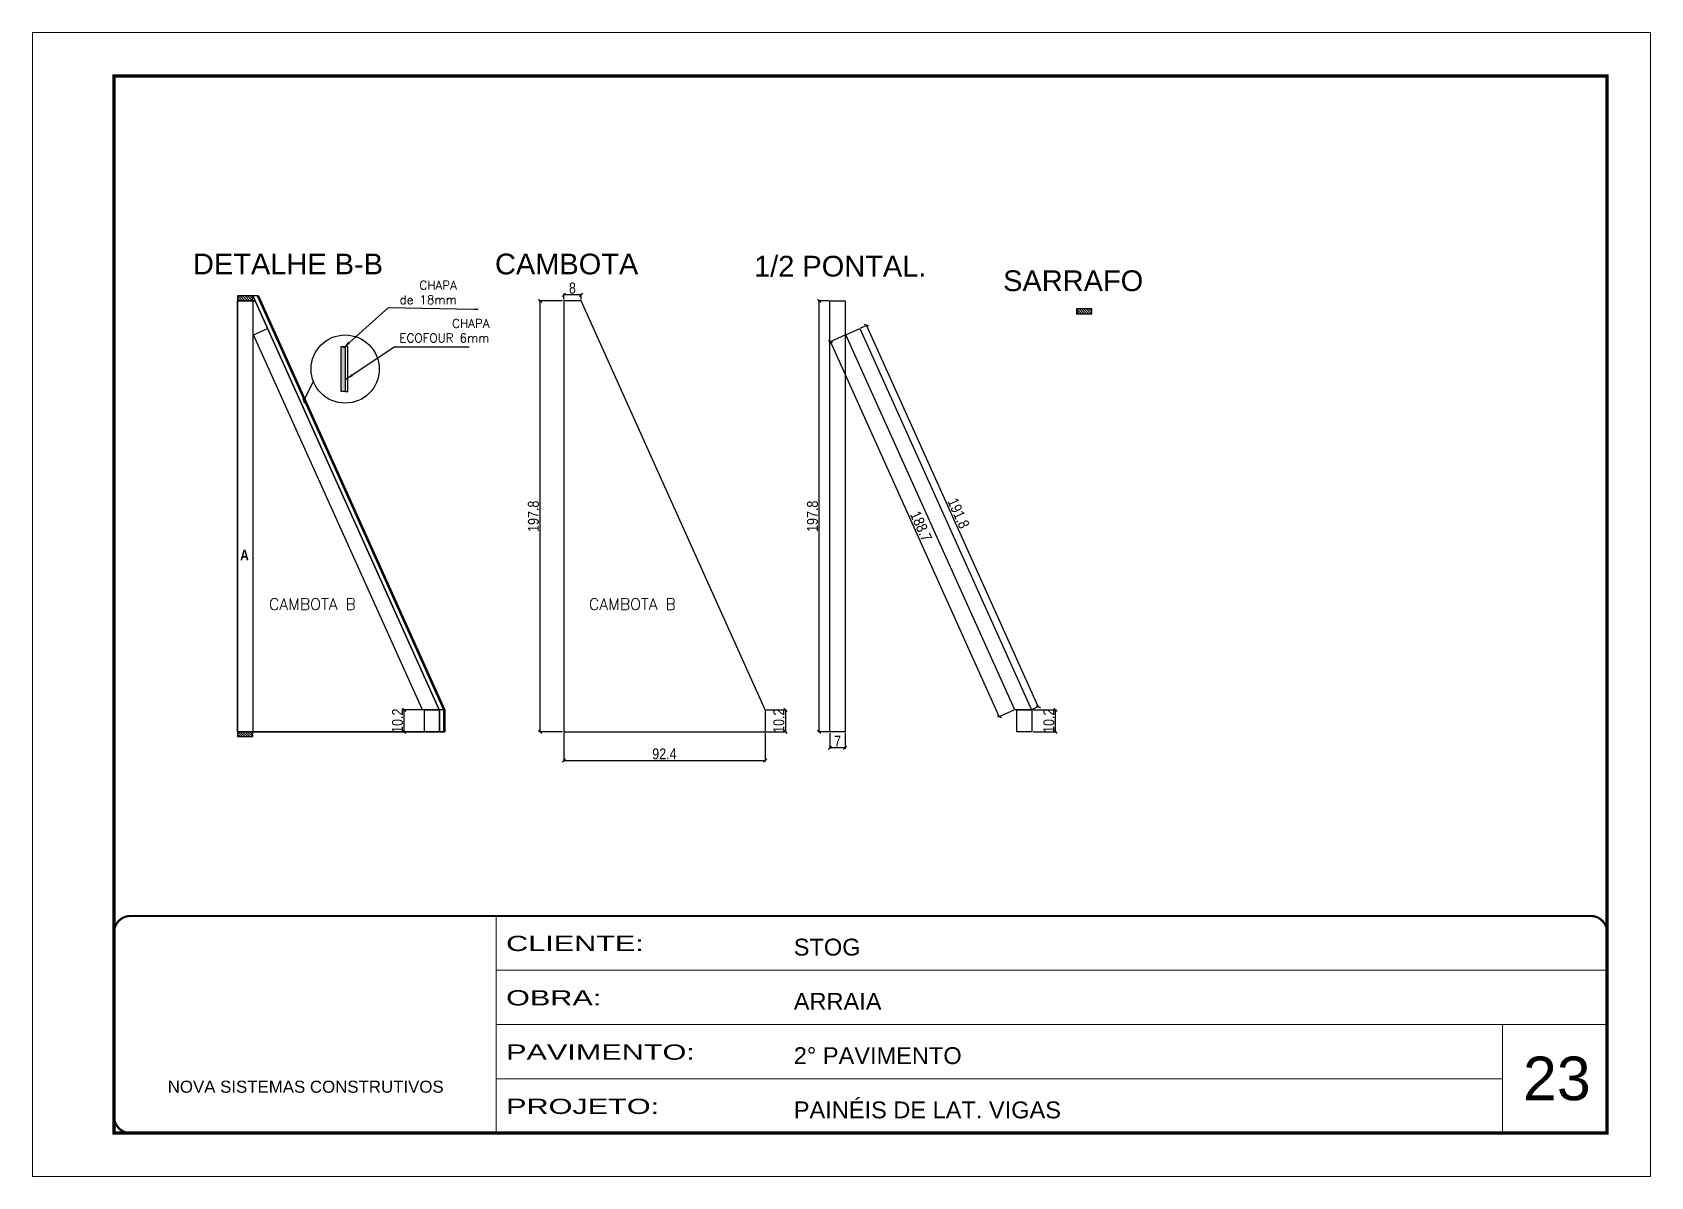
# Model space of a CAD drawing. Extents: x -3394 to 16474, y -5031 to 14397.
# Drawn here: x 7442 to 8927, y 7604 to 8654 of the extents above; entities that cross this region are included whole.
import ezdxf

# ---------------------------------------------------------------- set-up
doc = ezdxf.new("R2010")
doc.units = 0
doc.linetypes.add('CONTINUO', pattern=[0])
doc.linetypes.add('DASHED', pattern=[0.75, 0.5, -0.25])
doc.layers.get('0').update_dxf_attribs({"linetype": 'CONTINUOUS'})
doc.layers.get('Defpoints').update_dxf_attribs({"linetype": 'CONTINUOUS'})
for name, color, linetype, lineweight in [('CARIMBO', 255, 'CONTINUOUS', 9), ('CONCRETO', 251, 'CONTINUOUS', 25), ('Folhas', 255, 'CONTINUOUS', 9), ('Hachura', 251, 'CONTINUOUS', 9), ('SARRAFO DE PRESSAO', 251, 'DASHED', 9)]:
    doc.layers.add(name, color=color, linetype=linetype, lineweight=lineweight)
for name, color, linetype in [('COTA', 241, 'CONTINUOUS'), ('detalhes', 4, 'CONTINUOUS'), ('NOMENCLATURA', 7, 'CONTINUOUS'), ('Painéis', 200, 'CONTINUOUS'), ('SARR_2.2x7', 40, 'CONTINUOUS'), ('SARR_3.5x7', 81, 'CONTINUOUS')]:
    doc.layers.add(name, color=color, linetype=linetype)
doc.styles.add('ARIAL', font='arial.ttf')
doc.styles.add('COTA TECNICA', font='techl___.ttf', dxfattribs={"height": 10})
doc.styles.add('COTA TECNICA 2X', font='techl___.ttf', dxfattribs={"height": 10})
doc.styles.add('ROMANS', font='romans.shx')
doc.styles.add('TECNICA', font='techb___.ttf', dxfattribs={"height": 10})
doc.styles.add('Tecnologia', font='')
doc.styles.get('Tecnologia').set_extended_font_data('Forgotten Futurist')
doc.dimstyles.new('PAINEL', dxfattribs={"dimtxt": 10, "dimasz": 3, "dimexe": 3, "dimexo": 3, "dimgap": 3, "dimtad": 1, "dimdec": 1, "dimzin": 12, "dimdsep": 46, "dimtxsty": 'COTA TECNICA', "dimblk1": 'OBLIQUE', "dimblk2": 'OBLIQUE', "dimsah": 1, "dimcen": 0.9, "dimclrd": 4, "dimclre": 4, "dimclrt": 240, "dimadec": 1, "dimazin": 3, "dimtfac": 1, "dimtdec": 1, "dimtmove": 0, "dimatfit": 3, "dimfxl": 1, "dimtolj": 1, "dimtzin": 12, "dimarcsym": 0})
doc.dimstyles.new('SECAO', dxfattribs={"dimscale": 0.333333, "dimtxt": 5, "dimasz": 9, "dimexe": 3, "dimexo": 3, "dimgap": 3, "dimtad": 1, "dimdec": 1, "dimlfac": 0.5, "dimzin": 12, "dimdsep": 46, "dimtxsty": 'COTA TECNICA 2X', "dimblk1": 'OBLIQUE', "dimblk2": 'OBLIQUE', "dimsah": 1, "dimcen": 0.9, "dimclrd": 4, "dimclre": 4, "dimclrt": 240, "dimadec": 1, "dimazin": 3, "dimtfac": 1, "dimtdec": 1, "dimtmove": 0, "dimatfit": 3, "dimfxl": 1, "dimtolj": 1, "dimtzin": 12, "dimarcsym": 0})

msp = doc.modelspace()

# ---------------------------------------------------------------- texts
at = {"color": 240, "char_height": 8, "attachment_point": 9, "style": 'ROMANS'}
for s, insert in [('\\A1;CHAPA \\Pde 18mm', (7831.69, 8404.32)), ('\\A1;CHAPA \\PECOFOUR 6mm', (7861.68, 8369.23))]:
    msp.add_mtext(s, dxfattribs=dict(at, insert=insert))
at = {"layer": 'CARIMBO', "style": 'ARIAL'}
msp.add_text('23', height=40, dxfattribs=at).set_placement((8810.07, 7673.82))
at = {"layer": 'detalhes', "style": 'TECNICA'}
msp.add_text('A', height=9.6, dxfattribs=at).set_placement((7632.9, 8169.28))
at = {"layer": 'NOMENCLATURA', "linetype": 'Continuous', "style": 'ARIAL'}
for s, height, p in [('DETALHE B-B', 19.0408, (7589.6, 8431.6)), ('CAMBOTA', 19.041, (7866.73, 8431.6)), ('1/2 PONTAL.', 19.0408, (8104.46, 8429.6)), ('SARRAFO', 19.041, (8333.02, 8416.27))]:
    msp.add_text(s, height=height, dxfattribs=at).set_placement(p)
at = {"layer": 'Painéis', "color": 7, "char_height": 10.5, "attachment_point": 5, "style": 'ROMANS'}
for insert in [(7699.18, 8128.99), (7992.81, 8128.99)]:
    msp.add_mtext('\\A1;CAMBOTA B', dxfattribs=dict(at, insert=insert))

# ---------------------------------------------------------------- blocks, each defined once
blk = doc.blocks.new('9999999999')
at = {"color": 30, "linetype": 'CONTINUO'}
for p, q in [((98564.6, 34230.2), (98564.6, 34429.4)), ((98564.6, 34379.6), (99584, 34379.6)), ((98564.6, 34329.8), (99488, 34329.8)), ((99584, 34329.8), (99488, 34329.8)), ((99488, 34329.8), (99488, 34230.2)), ((98564.6, 34280), (99488, 34280))]:
    blk.add_line(p, q, dxfattribs=at)
at = {"color": 30, "linetype": 'CONTINUO', "const_width": 2}
blk.add_lwpolyline([(99584, 34230.2), (99584, 34414.4, 0.414214), (99569, 34429.4), (98229, 34429.4, 0.414214), (98214, 34414.4), (98214, 34245.2, 0.414214), (98229, 34230.2), (99584, 34230.2)], format="xyb", dxfattribs=at)
at = {"layer": 'Folhas'}
blk.add_lwpolyline([(98139, 34190.2), (99624, 34190.2), (99624, 35240.2), (98139, 35240.2)], close=True, dxfattribs=at)
at = {"layer": 'Folhas', "color": 30, "const_width": 3}
blk.add_lwpolyline([(98214, 34230.2), (99584, 34230.2), (99584, 35200.2), (98214, 35200.2)], close=True, dxfattribs=at)
at = {"color": 7, "linetype": 'Continuous', "ltscale": 5, "style": 'ARIAL'}
for s, height, p in [('STOG', 15.48, (98837.7, 34393.1)), ('ARRAIA', 15.48, (98837.7, 34343.3)), ('2° PAVIMENTO', 15.483, (98837.7, 34293.5)), ('NOVA SISTEMAS CONSTRUTIVOS', 11.059, (98263.2, 34267.2)), ('PAINÉIS DE LAT. VIGAS', 15.483, (98837.7, 34243.7))]:
    blk.add_text(s, height=height, dxfattribs=at).set_placement(p)
at = {"layer": 'Folhas', "color": 7, "style": 'Tecnologia', "width": 1.5}
for s, p in [('CLIENTE:', (98573.7, 34397.2)), ('OBRA:', (98573.7, 34347.3)), ('PAVIMENTO:', (98573.7, 34297.5)), ('PROJETO:', (98573.7, 34247.7))]:
    blk.add_text(s, height=14, dxfattribs=at).set_placement(p)
blk = doc.blocks.new('_Oblique')
at = {"color": 0, "linetype": 'ByBlock', "lineweight": -2}
blk.add_line((-0.5, -0.5), (0.5, 0.5), dxfattribs=at)
blk = doc.blocks.new('*D1676')
at = {"layer": 'COTA', "color": 4, "lineweight": -2, "transparency": 16777216}
for p, q in [((7818.5, 8032.1), (7782.4, 8032.1)), ((7783.4, 8011.8), (7783.4, 8032.1)), ((7818.5, 8011.8), (7782.4, 8011.8))]:
    blk.add_line(p, q, dxfattribs=at)
at = {"layer": 'Defpoints', "color": 0, "transparency": 16777216}
for p in [(7783.4, 8032.1), (7819.5, 8032.1), (7819.5, 8011.8)]:
    blk.add_point(p, dxfattribs=at)
at = {"layer": 'COTA', "color": 4, "lineweight": -2, "transparency": 16777216, "xscale": 3, "yscale": 3, "zscale": 3}
for p, rotation in [((7783.4, 8032.1), 90), ((7783.4, 8011.8), 270)]:
    blk.add_blockref('_Oblique', p, dxfattribs=dict(at, rotation=rotation))
at = {"layer": 'COTA', "color": 240, "transparency": 16777216, "insert": (7777.3, 8022), "char_height": 10, "attachment_point": 5, "rotation": 90, "style": 'COTA TECNICA 2X'}
blk.add_mtext('\\A1;10.2', dxfattribs=at)
blk = doc.blocks.new('*D1677')
at = {"layer": 'COTA', "color": 4, "lineweight": -2, "transparency": 16777216}
for p, q in [((7929.8, 8010.8), (7929.8, 7984.5)), ((8114.7, 8010.8), (8114.7, 7984.5)), ((7929.8, 7985.5), (8114.7, 7985.5))]:
    blk.add_line(p, q, dxfattribs=at)
at = {"layer": 'Defpoints', "color": 0, "transparency": 16777216}
for p in [(7929.8, 8011.8), (8114.7, 8011.8), (8114.7, 7985.5)]:
    blk.add_point(p, dxfattribs=at)
at = {"layer": 'COTA', "color": 4, "lineweight": -2, "transparency": 16777216, "xscale": 3, "yscale": 3, "zscale": 3, "rotation": 180}
blk.add_blockref('_Oblique', (7929.8, 7985.5), dxfattribs=at)
at = {"layer": 'COTA', "color": 4, "lineweight": -2, "transparency": 16777216, "xscale": 3, "yscale": 3, "zscale": 3}
blk.add_blockref('_Oblique', (8114.7, 7985.5), dxfattribs=at)
at = {"layer": 'COTA', "color": 240, "transparency": 16777216, "insert": (8022.2, 7991.6), "char_height": 10, "attachment_point": 5, "style": 'COTA TECNICA 2X'}
blk.add_mtext('\\A1;92.4', dxfattribs=at)
blk = doc.blocks.new('*D1678')
at = {"layer": 'COTA', "color": 4, "lineweight": -2, "transparency": 16777216}
for p, q in [((7928.8, 8407.4), (7907.1, 8407.4)), ((7908.1, 8011.8), (7908.1, 8407.4)), ((7928.8, 8011.8), (7907.1, 8011.8))]:
    blk.add_line(p, q, dxfattribs=at)
at = {"layer": 'Defpoints', "color": 0, "transparency": 16777216}
for p in [(7908.1, 8407.4), (7929.8, 8407.4), (7929.8, 8011.8)]:
    blk.add_point(p, dxfattribs=at)
at = {"layer": 'COTA', "color": 4, "lineweight": -2, "transparency": 16777216, "xscale": 3, "yscale": 3, "zscale": 3}
for p, rotation in [((7908.1, 8407.4), 90), ((7908.1, 8011.8), 270)]:
    blk.add_blockref('_Oblique', p, dxfattribs=dict(at, rotation=rotation))
at = {"layer": 'COTA', "color": 240, "transparency": 16777216, "insert": (7902, 8209.6), "char_height": 10, "attachment_point": 5, "rotation": 90, "style": 'COTA TECNICA 2X'}
blk.add_mtext('\\A1;197.8', dxfattribs=at)
blk = doc.blocks.new('*D1679')
at = {"layer": 'COTA', "color": 4, "lineweight": -2, "transparency": 16777216}
for p, q in [((7929.8, 8408.4), (7929.8, 8413.9)), ((7945.8, 8412.9), (7929.8, 8412.9)), ((7945.8, 8408.4), (7945.8, 8413.9))]:
    blk.add_line(p, q, dxfattribs=at)
at = {"layer": 'Defpoints', "color": 0, "transparency": 16777216}
for p in [(7929.8, 8412.9), (7929.8, 8407.4), (7945.8, 8407.4)]:
    blk.add_point(p, dxfattribs=at)
at = {"layer": 'COTA', "color": 4, "lineweight": -2, "transparency": 16777216, "xscale": 3, "yscale": 3, "zscale": 3, "rotation": 180}
blk.add_blockref('_Oblique', (7929.8, 8412.9), dxfattribs=at)
at = {"layer": 'COTA', "color": 4, "lineweight": -2, "transparency": 16777216, "xscale": 3, "yscale": 3, "zscale": 3}
blk.add_blockref('_Oblique', (7945.8, 8412.9), dxfattribs=at)
at = {"layer": 'COTA', "color": 240, "transparency": 16777216, "insert": (7937.8, 8419), "char_height": 10, "attachment_point": 5, "style": 'COTA TECNICA 2X'}
blk.add_mtext('\\A1;8', dxfattribs=at)
blk = doc.blocks.new('*D1680')
at = {"layer": 'COTA', "color": 4, "lineweight": -2, "transparency": 16777216}
for p, q in [((8115.7, 8032.1), (8134.3, 8032.1)), ((8133.3, 8032.1), (8133.3, 8011.8)), ((8115.7, 8011.8), (8134.3, 8011.8))]:
    blk.add_line(p, q, dxfattribs=at)
at = {"layer": 'Defpoints', "color": 0, "transparency": 16777216}
for p in [(8114.7, 8032.1), (8114.7, 8011.8), (8133.3, 8011.8)]:
    blk.add_point(p, dxfattribs=at)
at = {"layer": 'COTA', "color": 4, "lineweight": -2, "transparency": 16777216, "xscale": 3, "yscale": 3, "zscale": 3}
for p, rotation in [((8133.3, 8032.1), 90), ((8133.3, 8011.8), 270)]:
    blk.add_blockref('_Oblique', p, dxfattribs=dict(at, rotation=rotation))
at = {"layer": 'COTA', "color": 240, "transparency": 16777216, "insert": (8127.2, 8022), "char_height": 10, "attachment_point": 5, "rotation": 90, "style": 'COTA TECNICA 2X'}
blk.add_mtext('\\A1;10.2', dxfattribs=at)
blk = doc.blocks.new('*D1681')
at = {"layer": 'COTA', "color": 4, "lineweight": -2, "transparency": 16777216}
for p, q in [((8173.1, 8407.4), (8163.2, 8407.4)), ((8164.2, 8011.8), (8164.2, 8407.4)), ((8173.1, 8011.8), (8163.2, 8011.8))]:
    blk.add_line(p, q, dxfattribs=at)
at = {"layer": 'Defpoints', "color": 0, "transparency": 16777216}
for p in [(8164.2, 8407.4), (8174.1, 8407.4), (8174.1, 8011.8)]:
    blk.add_point(p, dxfattribs=at)
at = {"layer": 'COTA', "color": 4, "lineweight": -2, "transparency": 16777216, "xscale": 3, "yscale": 3, "zscale": 3}
for p, rotation in [((8164.2, 8407.4), 90), ((8164.2, 8011.8), 270)]:
    blk.add_blockref('_Oblique', p, dxfattribs=dict(at, rotation=rotation))
at = {"layer": 'COTA', "color": 240, "transparency": 16777216, "insert": (8158.1, 8209.6), "char_height": 10, "attachment_point": 5, "rotation": 90, "style": 'COTA TECNICA 2X'}
blk.add_mtext('\\A1;197.8', dxfattribs=at)
blk = doc.blocks.new('*D1682')
at = {"layer": 'COTA', "color": 4, "lineweight": -2, "transparency": 16777216}
for p, q in [((8174.1, 8010.8), (8174.1, 7996.1)), ((8188.1, 8010.8), (8188.1, 7996.1)), ((8188.1, 7997.1), (8174.1, 7997.1))]:
    blk.add_line(p, q, dxfattribs=at)
at = {"layer": 'Defpoints', "color": 0, "transparency": 16777216}
for p in [(8174.1, 8011.8), (8188.1, 8011.8), (8174.1, 7997.1)]:
    blk.add_point(p, dxfattribs=at)
at = {"layer": 'COTA', "color": 4, "lineweight": -2, "transparency": 16777216, "xscale": 3, "yscale": 3, "zscale": 3, "rotation": 180}
blk.add_blockref('_Oblique', (8174.1, 7997.1), dxfattribs=at)
at = {"layer": 'COTA', "color": 4, "lineweight": -2, "transparency": 16777216, "xscale": 3, "yscale": 3, "zscale": 3}
blk.add_blockref('_Oblique', (8188.1, 7997.1), dxfattribs=at)
at = {"layer": 'COTA', "color": 240, "transparency": 16777216, "insert": (8181.1, 8003.2), "char_height": 10, "attachment_point": 5, "style": 'COTA TECNICA 2X'}
blk.add_mtext('\\A1;7', dxfattribs=at)
blk = doc.blocks.new('*D1683')
at = {"layer": 'COTA', "color": 4, "lineweight": -2, "transparency": 16777216}
for p, q in [((8202.4, 8382.4), (8208.7, 8385.3)), ((8365.3, 8035), (8207.8, 8384.9)), ((8359.9, 8032.5), (8366.2, 8035.4))]:
    blk.add_line(p, q, dxfattribs=at)
at = {"layer": 'Defpoints', "color": 0, "transparency": 16777216}
for p in [(8201.5, 8382), (8207.8, 8384.9), (8359, 8032.1)]:
    blk.add_point(p, dxfattribs=at)
at = {"layer": 'COTA', "color": 4, "lineweight": -2, "transparency": 16777216, "xscale": 3, "yscale": 3, "zscale": 3}
for p, rotation in [((8207.8, 8384.9), 114.2278027037968), ((8365.3, 8035), 294.2278027037968)]:
    blk.add_blockref('_Oblique', p, dxfattribs=dict(at, rotation=rotation))
at = {"layer": 'COTA', "color": 240, "transparency": 16777216, "insert": (8292.1, 8212.4), "char_height": 10, "attachment_point": 5, "rotation": 294.2278, "style": 'COTA TECNICA 2X'}
blk.add_mtext('\\A1;191.8', dxfattribs=at)
blk = doc.blocks.new('*D1684')
at = {"layer": 'COTA', "color": 4, "lineweight": -2, "transparency": 16777216}
for p, q in [((8187.9, 8375.9), (8173.8, 8369.5)), ((8329.5, 8025.8), (8174.7, 8369.9)), ((8342.7, 8031.7), (8328.6, 8025.4))]:
    blk.add_line(p, q, dxfattribs=at)
at = {"layer": 'Defpoints', "color": 0, "transparency": 16777216}
for p in [(8188.8, 8376.3), (8174.7, 8369.9), (8343.6, 8032.1)]:
    blk.add_point(p, dxfattribs=at)
at = {"layer": 'COTA', "color": 4, "lineweight": -2, "transparency": 16777216, "xscale": 3, "yscale": 3, "zscale": 3}
for p, rotation in [((8174.7, 8369.9), 114.2278027037979), ((8329.5, 8025.8), 294.2278027037979)]:
    blk.add_blockref('_Oblique', p, dxfattribs=dict(at, rotation=rotation))
at = {"layer": 'COTA', "color": 240, "transparency": 16777216, "insert": (8257.7, 8200.4), "char_height": 10, "attachment_point": 5, "rotation": 294.2278, "style": 'COTA TECNICA 2X'}
blk.add_mtext('\\A1;188.7', dxfattribs=at)
blk = doc.blocks.new('*D1685')
at = {"layer": 'COTA', "color": 4, "lineweight": -2, "transparency": 16777216}
for p, q in [((8360.5, 8032.1), (8382.1, 8032.1)), ((8381.1, 8011.8), (8381.1, 8032.1)), ((8360.5, 8011.8), (8382.1, 8011.8))]:
    blk.add_line(p, q, dxfattribs=at)
at = {"layer": 'Defpoints', "color": 0, "transparency": 16777216}
for p in [(8359.5, 8032.1), (8381.1, 8032.1), (8359.5, 8011.8)]:
    blk.add_point(p, dxfattribs=at)
at = {"layer": 'COTA', "color": 4, "lineweight": -2, "transparency": 16777216, "xscale": 3, "yscale": 3, "zscale": 3}
for p, rotation in [((8381.1, 8032.1), 90), ((8381.1, 8011.8), 270)]:
    blk.add_blockref('_Oblique', p, dxfattribs=dict(at, rotation=rotation))
at = {"layer": 'COTA', "color": 240, "transparency": 16777216, "insert": (8375, 8022), "char_height": 10, "attachment_point": 5, "rotation": 90, "style": 'COTA TECNICA 2X'}
blk.add_mtext('\\A1;10.2', dxfattribs=at)

# ---------------------------------------------------------------- dimensions: what is measured, and where the dimension line sits
at = {"layer": 'COTA'}
for base, p1, p2, picture, middle in [((7929.8, 8412.91), (7945.78, 8407.42), (7929.8, 8407.42), '*D1679', (7937.79, 8419.01)), ((8114.66, 7985.49), (7929.8, 8011.82), (8114.66, 8011.82), '*D1677', (8022.23, 7991.59)), ((8174.12, 7997.11), (8188.12, 8011.82), (8174.12, 8011.82), '*D1682', (8181.12, 8003.18))]:
    dim = msp.add_linear_dim(base=base, p1=p1, p2=p2, dimstyle='SECAO', dxfattribs=at)
    dim.commit()
    dim.dimension.update_dxf_attribs({"geometry": picture, "text_midpoint": middle})
for base, p1, p2, picture, middle in [((7908.08, 8407.42), (7929.8, 8011.82), (7929.8, 8407.42), '*D1678', (7901.98, 8209.62)), ((8164.23, 8407.42), (8174.12, 8011.82), (8174.12, 8407.42), '*D1681', (8158.13, 8209.62))]:
    dim = msp.add_linear_dim(base=base, p1=p1, p2=p2, angle=90, dimstyle='SECAO', dxfattribs=at)
    dim.commit()
    dim.dimension.update_dxf_attribs({"geometry": picture, "text_midpoint": middle})
for p1, p2, distance, picture, middle in [((8343.63, 8032.12), (8188.76, 8376.28), 15.45, '*D1684', (8257.67, 8200.36)), ((8358.9866, 8032.1239), (8201.5304, 8382.0257), -6.9131, '*D1683', (8292.1276, 8212.4159))]:
    dim = msp.add_aligned_dim(p1=p1, p2=p2, distance=distance, dimstyle='SECAO', dxfattribs=at)
    dim.commit()
    dim.dimension.update_dxf_attribs({"geometry": picture, "text_midpoint": middle})
for base, p1, p2, picture, middle in [((7783.3706, 8032.1239), (7819.5156, 8011.8196), (7819.5156, 8032.1239), '*D1676', (7783.3706, 8021.9717)), ((8133.3491, 8011.8196), (8114.661, 8032.1239), (8114.661, 8011.8196), '*D1680', (8133.3491, 8021.9717)), ((8381.1034, 8032.1239), (8359.4503, 8011.8196), (8359.4503, 8032.1239), '*D1685', (8381.1034, 8021.9717))]:
    dim = msp.add_linear_dim(base=base, p1=p1, p2=p2, angle=90, dimstyle='SECAO', dxfattribs=at)
    dim.commit()
    dim.dimension.update_dxf_attribs({"geometry": picture, "text_midpoint": middle, "dimtype": 160})

# ---------------------------------------------------------------- hatches: boundary and pattern name
at = {"layer": 'COTA', "linetype": 'Continuous'}
h = msp.add_hatch(dxfattribs=at)
h.set_pattern_fill('AR-CONC', color=256, scale=0.05)
h.paths.add_polyline_path([(8376.91, 8474.08), (8376.91, 8495.66), (8356.32, 8495.66), (8356.32, 8474.08)], flags=24)
h.paths.add_polyline_path([(8515.64, 8475.24), (8515.64, 8496.51), (8495.06, 8496.51), (8495.06, 8475.24)], flags=24)
h.paths.add_polyline_path([(8674.08, 8475.24), (8674.08, 8496.51), (8653.5, 8496.51), (8653.5, 8475.24)], flags=24)
h = msp.add_hatch(dxfattribs=at)
h.set_pattern_fill('AR-CONC', color=256, scale=0.05)
h.set_pattern_definition([(50, (0, -306.784), (9.1092334, -0.7969543), [0.9525, -10.4775]), (355, (0, -306.784), (-1.762171, 9.552842), [0.762, -8.382029]), (100.451445, (0.759, -306.8504), (7.3470624, 8.7558876), [0.8095004, -8.904512]), (46.1842, (0, -304.244), (13.553952, -2.102116), [1.42875, -15.71625]), (96.63556, (1.13, -304.419), (11.870207, 12.371306), [1.214251, -13.35678]), (351.18415, (0, -304.244), (11.870207, 12.371306), [1.142998, -12.572987]), (21, (1.27, -304.879), (7.5807196, -5.11326), [0.9525, -10.4775]), (326, (1.27, -304.879), (3.0901014, 9.209398), [0.762, -8.382]), (71.451445, (1.902, -305.305), (10.670821, 4.0961384), [0.8095004, -8.904497]), (37.5, (0, -306.784), (0.1544302, 4.2277519), [0, -8.2804, 0, -8.509, 0, -8.41375]), (7.5, (0, -306.784), (3.3409831, 5.0090287), [0, -4.8514, 0, -8.0899, 0, -3.20675]), (327.5, (-2.832, -306.784), (6.7795298, -0.2864372), [0, -3.175, 0, -9.906, 0, -13.1445]), (317.5, (-4.102, -306.784), (7.406459, 1.2713246), [0, -4.1275, 0, -6.5786, 0, -9.3345])])
h.paths.add_polyline_path([(8376.91, 8167.3), (8376.91, 8188.88), (8356.32, 8188.88), (8356.32, 8167.3)], flags=24)
h.paths.add_polyline_path([(8515.64, 8168.45), (8515.64, 8189.73), (8495.06, 8189.73), (8495.06, 8168.45)], flags=24)
h.paths.add_polyline_path([(8674.08, 8168.45), (8674.08, 8189.73), (8653.5, 8189.73), (8653.5, 8168.45)], flags=24)
at = {"layer": 'Hachura'}
h = msp.add_hatch(color=256, dxfattribs=at)
h.dxf.hatch_style = 1
h.paths.add_polyline_path([(7725.66, 8324.12), (7729.26, 8324.12), (7729.26, 8365.29), (7725.66, 8365.29)])
at = {"layer": 'SARR_2.2x7'}
h = msp.add_hatch(dxfattribs=at)
h.set_pattern_fill('ANSI31', color=256, scale=0.5, angle=90)
h.set_pattern_definition([(135, (40653.2117, -115104.7501), (-1.122532015, -1.122532015), [])])
h.paths.add_polyline_path([(7630.59, 8411.82), (7630.59, 8407.42), (7644.59, 8407.42), (7644.59, 8411.82)])
h = msp.add_hatch(dxfattribs=at)
h.set_pattern_fill('ANSI31', color=256, scale=0.5, angle=90)
h.set_pattern_definition([(135, (41422.9734, -115116.6378), (-1.122532015, -1.122532015), [])])
h.paths.add_polyline_path([(8400.35, 8399.93), (8400.35, 8395.53), (8414.35, 8395.53), (8414.35, 8399.93)])
h = msp.add_hatch(dxfattribs=at)
h.set_pattern_fill('ANSI31', color=256, scale=0.5, angle=90)
h.set_pattern_definition([(135, (40653.2117, -115504.7501), (-1.122532015, -1.122532015), [])])
h.paths.add_polyline_path([(7630.59, 8011.82), (7630.59, 8007.42), (7644.59, 8007.42), (7644.59, 8011.82)])

# ---------------------------------------------------------------- linework, layer by layer
at = {"layer": 'CONCRETO', "linetype": 'Continuous'}
for p, q in [((7649.85, 8411.82), (7820.72, 8032.12)), ((7820.72, 8032.12), (7820.72, 8011.82)), ((7820.72, 8011.82), (7729.72, 8011.82))]:
    msp.add_line(p, q, dxfattribs=at)
at = {"layer": 'Painéis', "linetype": 'Continuous'}
for p, q in [((7644.59, 8411.82), (7815.45, 8032.12)), ((7649.85, 8411.82), (7644.59, 8411.82)), ((7648.54, 8411.82), (7819.4, 8032.12)), ((7649.85, 8411.82), (7820.72, 8032.12)), ((7945.78, 8407.42), (7929.8, 8407.42)), ((7929.8, 8407.42), (7929.8, 8011.82)), ((8114.66, 8032.12), (7945.78, 8407.42)), ((7820.72, 8032.12), (7815.45, 8032.12)), ((7815.92, 8032.12), (7815.92, 8011.82)), ((7819.52, 8032.12), (7819.52, 8011.82)), ((7820.72, 8032.12), (7820.72, 8011.82)), ((8114.66, 8032.12), (8114.66, 8011.82)), ((7815.92, 8011.82), (7820.72, 8011.82)), ((7929.8, 8011.82), (8114.66, 8011.82))]:
    msp.add_line(p, q, dxfattribs=at)
for points in [[(7630.59, 8407.42), (7646.57, 8407.42), (7815.45, 8032.12)], [(7815.92, 8031.09), (7815.92, 8031.09), (7815.92, 8011.82), (7630.59, 8011.82), (7630.59, 8407.42)]]:
    msp.add_lwpolyline(points, dxfattribs=at)
for points in [[(7646.57, 8407.42), (7630.59, 8407.42), (7630.59, 8011.82), (7815.92, 8011.82), (7815.92, 8032.12), (7815.45, 8032.12)], [(7725.66, 8365.29), (7729.26, 8365.29), (7729.26, 8324.12), (7725.66, 8324.12)], [(7729.26, 8324.12), (7731.66, 8324.12), (7731.66, 8365.29), (7729.26, 8365.29)]]:
    msp.add_lwpolyline(points, close=True, dxfattribs=at)
msp.add_circle((7729.26, 8344.71), 31.28, dxfattribs=at)
at = {"layer": 'SARR_2.2x7'}
for points in [[(7644.59, 8411.82), (7630.59, 8411.82), (7630.59, 8407.42), (7644.59, 8407.42)], [(8414.35, 8399.93), (8400.35, 8399.93), (8400.35, 8395.53), (8414.35, 8395.53)], [(7644.59, 8011.82), (7630.59, 8011.82), (7630.59, 8007.42), (7644.59, 8007.42)]]:
    msp.add_lwpolyline(points, close=True, dxfattribs=at)
at = {"layer": 'SARR_3.5x7'}
for points in [[(7630.59, 8407.42), (7644.59, 8407.42), (7644.59, 8011.82), (7630.59, 8011.82)], [(8174.12, 8407.42), (8188.12, 8407.42), (8188.12, 8011.82), (8174.12, 8011.82)], [(7645.23, 8376.28), (7658, 8382.03), (7815.45, 8032.12), (7800.1, 8032.12)], [(8188.76, 8376.28), (8201.53, 8382.03), (8358.99, 8032.12), (8343.63, 8032.12)], [(7801.92, 8032.12), (7815.92, 8032.12), (7815.92, 8011.82), (7801.92, 8011.82)], [(8345.45, 8032.12), (8359.45, 8032.12), (8359.45, 8011.82), (8345.45, 8011.82)]]:
    msp.add_lwpolyline(points, close=True, dxfattribs=at)

# ---------------------------------------------------------------- block references
at = {"layer": 'SARRAFO DE PRESSAO', "color": 6, "linetype": 'ByBlock'}
msp.add_blockref('9999999999', (-90696.77, -26586.53), dxfattribs=at)

msp.set_redraw_order([(e.dxf.handle, doc.entitydb.next_handle()) for e in msp.query("TEXT MTEXT ATTDEF DIMENSION ARC_DIMENSION")])  # texts and dimensions are drawn at this point

# ---------------------------------------------------------------- leaders
at = {"annotation_type": 0, "has_hookline": 1, "hookline_direction": 1, "horizontal_direction": (-1, 0, 0)}
for points in [[(7727.59, 8364.21), (7768.87, 8401.32), (7847.35, 8399.67)], [(7729.99, 8335.39), (7774.13, 8365.25), (7838.9, 8365.25)]]:
    msp.add_leader(points, dimstyle='PAINEL', override={"dimasz": 7}, dxfattribs=at)
at = {"layer": 'Painéis', "linetype": 'Continuous'}
msp.add_leader([(7691.19, 8315.58), (7700.07, 8333.47)], dimstyle='PAINEL', override={"dimexe": 2, "dimexo": 2, "dimgap": 2, "dimtad": 0, "dimadec": 8, "dimtix": 1, "dimatfit": 2, "dimldrblk": 'Oblique'}, dxfattribs=at)

doc.saveas('drawing.dxf')
